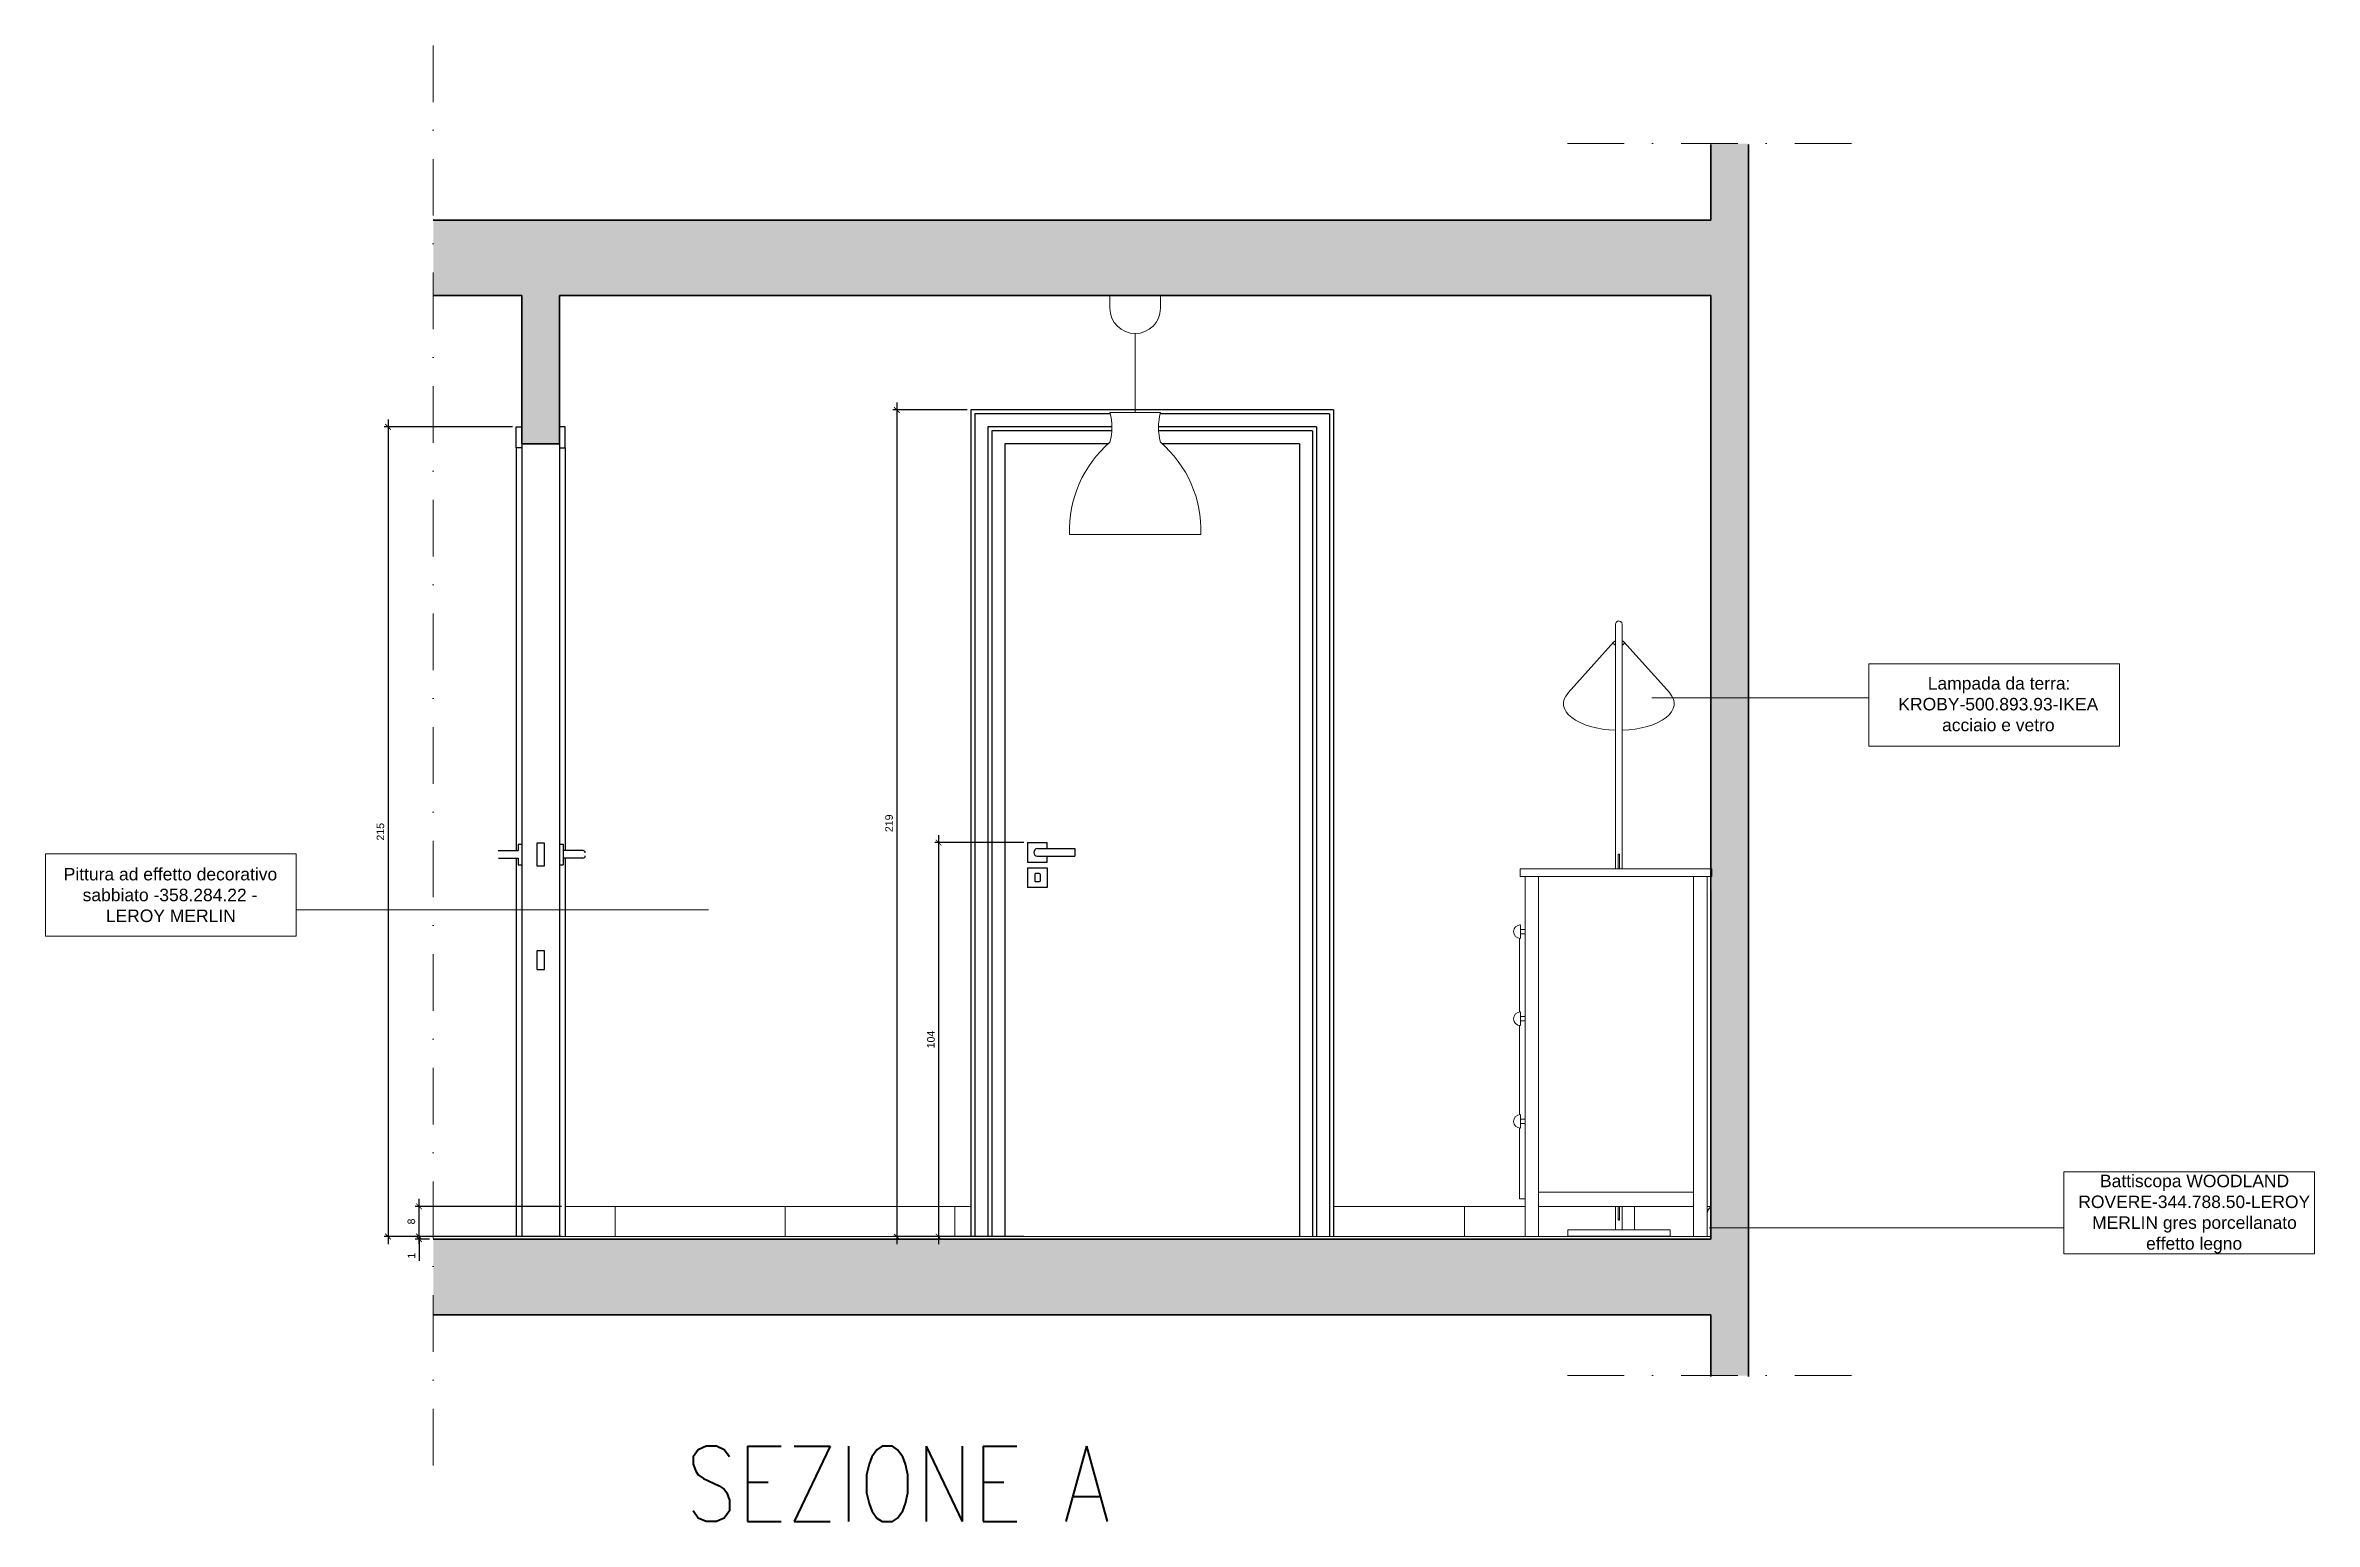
# Model space of a CAD drawing. Header units: inches. Extents: x -326 to 7826, y -681 to 1655.
# Drawn here: x 5255 to 5856, y 1264 to 1655 of the extents above; entities that cross this region are included whole.
import ezdxf

# ---------------------------------------------------------------- set-up
doc = ezdxf.new("R2010")
doc.units = ezdxf.units.IN
doc.header["$MEASUREMENT"] = 0
doc.linetypes.add('DASHDOT', pattern=[1, 0.5, -0.25, 0, -0.25])
for name, color, linetype, lineweight in [('A-ANNO-DIMS', 3, 'Continuous', 9), ('A-ANNO-SYMB', 3, 'Continuous', 18), ('A-ANNO-TEXT', 3, 'Continuous', 18), ('A-DOOR-FULL', 4, 'Continuous', 25), ('A-FURN', 8, 'Continuous', 18), ('A-SECT C-MCUT', 9, 'Continuous', 20), ('A-SECT-MCUT', 2, 'Continuous', 35), ('A-WALL-STUD', 4, 'Continuous', 18)]:
    doc.layers.add(name, color=color, linetype=linetype, lineweight=lineweight)
doc.layers.add('IKE140016-T1', color=7, linetype='Continuous')
doc.styles.add('E-ROMANS', font='romans.shx', dxfattribs={"width": 0.8})
doc.styles.get("Standard").update_dxf_attribs({"font": 'arial.ttf'})
doc.dimstyles.new('giulia', dxfattribs={"dimtxt": 2, "dimasz": 1.5, "dimexe": 1, "dimexo": 1, "dimgap": 1, "dimtad": 1, "dimdec": 0, "dimtxsty": 'Standard', "dimblk": 'ARCHTICK', "dimcen": 2.5, "dimdle": 2, "dimadec": 0, "dimazin": 0, "dimtfac": 1, "dimtdec": 0, "dimtmove": 0, "dimatfit": 3, "dimldrblk": 'ARCHTICK', "dimfxl": 1, "dimarcsym": 0})

msp = doc.modelspace()

# ---------------------------------------------------------------- texts
at = {"layer": 'A-ANNO-SYMB', "color": 3, "char_height": 3.3105, "attachment_point": 1}
for s, insert in [('{\\C256;\\P\\pi12.59655;Lampada da terra: \\P\\pi4.80928;KROBY-500.893.93-IKEA \\P\\pi16.38123;acciaio e vetro}', (5741.02, 1493.19)), ('\\pi3.10662;{\\C256;Pittura ad effetto decorativo \\P\\pi8.12426;sabbiato -358.284.22 - \\P\\pi14.26194;LEROY MERLIN}', (5256.68, 1437.12)), ('\\pi6.35612;{\\C256;Battiscopa WOODLAND \\P\\pi0.60345;ROVERE-344.788.50-LEROY \\P\\pi4.26054;MERLIN gres porcellanato \\P\\pi18.56374;effetto legno}', (5792.89, 1355.84))]:
    msp.add_mtext_dynamic_manual_height_columns(s, width=62.2428, gutter_width=1, heights=[0], dxfattribs=dict(at, insert=insert))
at = {"layer": 'A-ANNO-TEXT', "insert": (5536.93, 1283.93), "char_height": 20, "attachment_point": 3, "style": 'E-ROMANS'}
msp.add_mtext_dynamic_manual_height_columns('SEZIONE A', width=131.3393, gutter_width=9, heights=[0], dxfattribs=at)

# ---------------------------------------------------------------- blocks, each defined once
blk = doc.blocks.new('_ArchTick')
at = {"color": 0, "linetype": 'ByBlock', "const_width": 0.15}
blk.add_lwpolyline([(-0.5, -0.5), (0.5, 0.5)], dxfattribs=at)
blk = doc.blocks.new('*D10')
at = {"layer": 'A-ANNO-DIMS', "color": 0, "lineweight": -2, "transparency": 16777216}
for p, q in [((5378.64, 1553.94), (5344.71, 1553.94)), ((5345.71, 1555.94), (5345.71, 1337.44)), ((5378.64, 1339.44), (5344.71, 1339.44))]:
    blk.add_line(p, q, dxfattribs=at)
at = {"layer": 'Defpoints', "color": 0, "transparency": 16777216}
for p in [(5379.64, 1553.94), (5345.71, 1339.44), (5379.64, 1339.44)]:
    blk.add_point(p, dxfattribs=at)
at = {"layer": 'A-ANNO-DIMS', "color": 0, "lineweight": -2, "transparency": 16777216, "xscale": 1.5, "yscale": 1.5, "zscale": 1.5}
for p, rotation in [((5345.71, 1553.94), 90), ((5345.71, 1339.44), 270)]:
    blk.add_blockref('_ArchTick', p, dxfattribs=dict(at, rotation=rotation))
at = {"layer": 'A-ANNO-DIMS', "color": 0, "transparency": 16777216, "insert": (5343.69, 1446.69), "char_height": 2, "attachment_point": 5, "rotation": 90}
blk.add_mtext('215', dxfattribs=at)
blk = doc.blocks.new('*D11')
at = {"layer": 'A-ANNO-DIMS', "color": 0, "lineweight": -2, "transparency": 16777216}
for p, q in [((5391.64, 1347.44), (5352.92, 1347.44)), ((5353.92, 1337.44), (5353.92, 1349.44)), ((5391.64, 1339.44), (5352.92, 1339.44))]:
    blk.add_line(p, q, dxfattribs=at)
at = {"layer": 'Defpoints', "color": 0, "transparency": 16777216}
for p in [(5353.92, 1347.44), (5392.64, 1347.44), (5392.64, 1339.44)]:
    blk.add_point(p, dxfattribs=at)
at = {"layer": 'A-ANNO-DIMS', "color": 0, "lineweight": -2, "transparency": 16777216, "xscale": 1.5, "yscale": 1.5, "zscale": 1.5}
for p, rotation in [((5353.92, 1347.44), 90), ((5353.92, 1339.44), 270)]:
    blk.add_blockref('_ArchTick', p, dxfattribs=dict(at, rotation=rotation))
at = {"layer": 'A-ANNO-DIMS', "color": 0, "transparency": 16777216, "insert": (5351.89, 1343.44), "char_height": 2, "attachment_point": 5, "rotation": 90}
blk.add_mtext('8', dxfattribs=at)
blk = doc.blocks.new('*D12')
at = {"layer": 'A-ANNO-DIMS', "color": 0, "lineweight": -2, "transparency": 16777216}
for p, q in [((5353.92, 1339.44), (5353.92, 1340.94)), ((5356.68, 1339.44), (5352.92, 1339.44)), ((5356.68, 1338.74), (5352.92, 1338.74)), ((5353.92, 1339.44), (5353.92, 1338.74)), ((5353.92, 1338.74), (5353.92, 1333.01))]:
    blk.add_line(p, q, dxfattribs=at)
at = {"layer": 'Defpoints', "color": 0, "transparency": 16777216}
for p in [(5353.92, 1338.74), (5357.68, 1339.44), (5357.68, 1338.74)]:
    blk.add_point(p, dxfattribs=at)
at = {"layer": 'A-ANNO-DIMS', "color": 0, "lineweight": -2, "transparency": 16777216, "xscale": 1.5, "yscale": 1.5, "zscale": 1.5}
for p, rotation in [((5353.92, 1339.44), 270), ((5353.92, 1338.74), 90)]:
    blk.add_blockref('_ArchTick', p, dxfattribs=dict(at, rotation=rotation))
at = {"layer": 'A-ANNO-DIMS', "color": 0, "transparency": 16777216, "insert": (5351.91, 1334.37), "char_height": 2, "attachment_point": 5, "rotation": 90}
blk.add_mtext('1', dxfattribs=at)
blk = doc.blocks.new('*D13')
at = {"layer": 'A-ANNO-DIMS', "color": 0, "lineweight": -2, "transparency": 16777216}
for p, q in [((5499.14, 1558.44), (5479.48, 1558.44)), ((5480.48, 1560.44), (5480.48, 1337.44)), ((5499.14, 1339.44), (5479.48, 1339.44))]:
    blk.add_line(p, q, dxfattribs=at)
at = {"layer": 'Defpoints', "color": 0, "transparency": 16777216}
for p in [(5500.14, 1558.44), (5480.48, 1339.44), (5500.14, 1339.44)]:
    blk.add_point(p, dxfattribs=at)
at = {"layer": 'A-ANNO-DIMS', "color": 0, "lineweight": -2, "transparency": 16777216, "xscale": 1.5, "yscale": 1.5, "zscale": 1.5}
for p, rotation in [((5480.48, 1558.44), 90), ((5480.48, 1339.44), 270)]:
    blk.add_blockref('_ArchTick', p, dxfattribs=dict(at, rotation=rotation))
at = {"layer": 'A-ANNO-DIMS', "color": 0, "transparency": 16777216, "insert": (5478.45, 1448.94), "char_height": 2, "attachment_point": 5, "rotation": 90}
blk.add_mtext('219', dxfattribs=at)
blk = doc.blocks.new('*D14')
at = {"layer": 'A-ANNO-DIMS', "color": 0, "lineweight": -2, "transparency": 16777216}
for p, q in [((5514.14, 1443.83), (5490.55, 1443.83)), ((5491.55, 1445.83), (5491.55, 1337.44)), ((5514.14, 1339.44), (5490.55, 1339.44))]:
    blk.add_line(p, q, dxfattribs=at)
at = {"layer": 'Defpoints', "color": 0, "transparency": 16777216}
for p in [(5515.14, 1443.83), (5491.55, 1339.44), (5515.14, 1339.44)]:
    blk.add_point(p, dxfattribs=at)
at = {"layer": 'A-ANNO-DIMS', "color": 0, "lineweight": -2, "transparency": 16777216, "xscale": 1.5, "yscale": 1.5, "zscale": 1.5}
for p, rotation in [((5491.55, 1443.83), 90), ((5491.55, 1339.44), 270)]:
    blk.add_blockref('_ArchTick', p, dxfattribs=dict(at, rotation=rotation))
at = {"layer": 'A-ANNO-DIMS', "color": 0, "transparency": 16777216, "insert": (5489.53, 1391.64), "char_height": 2, "attachment_point": 5, "rotation": 90}
blk.add_mtext('104', dxfattribs=at)

# ---------------------------------------------------------------- dimensions: what is measured, and where the dimension line sits
at = {"layer": 'A-ANNO-DIMS'}
for base, p1, p2, picture, middle in [((5480.48, 1339.44), (5500.14, 1558.44), (5500.14, 1339.44), '*D13', (5478.45, 1448.94)), ((5345.71291831, 1339.44280236), (5379.64244729, 1553.94280236), (5379.64244729, 1339.44280236), '*D10', (5343.69177234, 1446.69280236)), ((5491.55, 1339.44), (5515.14, 1443.83), (5515.14, 1339.44), '*D14', (5489.53, 1391.64)), ((5353.92, 1347.44), (5392.64, 1339.44), (5392.64, 1347.44), '*D11', (5351.89, 1343.44)), ((5353.92, 1338.74), (5357.68, 1339.44), (5357.68, 1338.74), '*D12', (5351.91, 1334.37))]:
    dim = msp.add_linear_dim(base=base, p1=p1, p2=p2, angle=90, dimstyle='giulia', dxfattribs=at)
    dim.commit()
    dim.dimension.update_dxf_attribs({"geometry": picture, "text_midpoint": middle})

# ---------------------------------------------------------------- hatches: boundary and pattern name
at = {"layer": 'A-WALL-STUD'}
h = msp.add_hatch(color=256, dxfattribs=at)
h.dxf.hatch_style = 1
h.paths.add_polyline_path([(5706.14, 1629), (5696.14, 1629), (5696.14, 1608.74), (5357.68, 1608.74), (5357.68, 1588.74), (5381.14, 1588.74), (5381.14, 1549.44), (5391.14, 1549.44), (5391.14, 1588.74), (5696.14, 1588.74), (5696.14, 1436.9), (5696.42, 1436.9), (5696.42, 1434.85), (5696.14, 1338.74), (5357.68, 1338.74), (5357.68, 1318.74), (5696.14, 1318.74), (5696.14, 1302.61), (5706.14, 1302.61)])

# ---------------------------------------------------------------- linework, layer by layer
at = {"layer": 'A-ANNO-SYMB', "color": 3}
for p, q in [((5737.96, 1482.14), (5680.47, 1482.14)), ((5321.38, 1425.98), (5430.59, 1425.98)), ((5789.65, 1341.8), (5695.67, 1341.8))]:
    msp.add_line(p, q, dxfattribs=at)
at = {"layer": 'A-ANNO-SYMB', "color": 6}
for points in [[(5737.96, 1469.39), (5804.41, 1469.39), (5804.41, 1491.17), (5737.96, 1491.17)], [(5254.93, 1419.02), (5321.38, 1419.02), (5321.38, 1440.8), (5254.93, 1440.8)], [(5789.65, 1334.84), (5856.1, 1334.84), (5856.1, 1356.62), (5789.65, 1356.62)]]:
    msp.add_lwpolyline(points, close=True, dxfattribs=at)
at = {"layer": 'A-DOOR-FULL', "color": 2}
for p, q in [((5596.14, 1558.44), (5500.14, 1558.44)), ((5500.14, 1558.44), (5500.14, 1339.44)), ((5501.14, 1557.44), (5501.14, 1339.44)), ((5537.03, 1557.44), (5501.14, 1557.44)), ((5595.14, 1557.44), (5550.26, 1557.44)), ((5595.14, 1557.44), (5595.14, 1339.44)), ((5596.14, 1558.44), (5596.14, 1339.44)), ((5379.64, 1553.94), (5381.14, 1553.94)), ((5379.64, 1548.44), (5379.64, 1553.94)), ((5392.64, 1553.94), (5391.14, 1553.94)), ((5392.64, 1548.44), (5392.64, 1553.94)), ((5504.64, 1553.94), (5504.64, 1339.44)), ((5537.46, 1553.94), (5504.64, 1553.94)), ((5505.64, 1552.94), (5505.64, 1339.44)), ((5537.43, 1552.94), (5505.64, 1552.94)), ((5591.64, 1553.94), (5549.83, 1553.94)), ((5590.64, 1552.94), (5549.85, 1552.94)), ((5590.64, 1552.94), (5590.64, 1339.44)), ((5591.64, 1553.94), (5591.64, 1339.44)), ((5381.14, 1548.44), (5379.64, 1548.44)), ((5379.64, 1548.44), (5379.64, 1441.69)), ((5381.14, 1549.44), (5381.14, 1443.44)), ((5391.14, 1549.44), (5391.14, 1443.44)), ((5391.14, 1548.44), (5392.64, 1548.44)), ((5392.64, 1548.44), (5392.64, 1441.69)), ((5536.44, 1549.44), (5509.14, 1549.44)), ((5509.14, 1549.44), (5509.14, 1339.44)), ((5587.14, 1549.44), (5550.84, 1549.44)), ((5587.14, 1549.44), (5587.14, 1339.44)), ((5379.64, 1439.69), (5379.64, 1339.44)), ((5381.14, 1437.94), (5381.14, 1339.44)), ((5391.14, 1437.94), (5391.14, 1339.44)), ((5392.64, 1439.69), (5392.64, 1339.44))]:
    msp.add_line(p, q, dxfattribs=at)
at = {"layer": 'A-DOOR-FULL'}
for p, q in [((5380.14, 1443.44), (5380.14, 1441.69)), ((5380.14, 1443.44), (5381.14, 1443.44)), ((5381.14, 1443.44), (5381.14, 1437.94)), ((5391.14, 1443.44), (5392.14, 1443.44)), ((5391.14, 1443.44), (5391.14, 1437.94)), ((5392.14, 1443.44), (5392.14, 1437.94)), ((5374.87, 1441.69), (5380.14, 1441.69)), ((5374.93, 1439.7), (5380.14, 1439.69)), ((5380.14, 1439.69), (5380.14, 1437.94)), ((5380.14, 1437.94), (5381.14, 1437.94)), ((5391.14, 1437.94), (5392.14, 1437.94)), ((5397.41, 1441.69), (5392.14, 1441.69)), ((5397.41, 1441.69), (5392.14, 1441.69)), ((5397.35, 1439.7), (5392.14, 1439.69)), ((5397.35, 1439.7), (5392.14, 1439.69))]:
    msp.add_line(p, q, dxfattribs=at)
for points in [[(5385.14, 1437.69), (5387.14, 1437.69), (5387.14, 1443.69), (5385.14, 1443.69)], [(5385.14, 1410.19), (5387.14, 1410.19), (5387.14, 1415.19), (5385.14, 1415.19)]]:
    msp.add_lwpolyline(points, close=True, dxfattribs=at)
for points in [[(5515.14, 1443.83), (5520.35, 1443.83)], [(5515.14, 1443.83), (5515.14, 1438.63), (5520.35, 1438.63), (5520.35, 1440.24)], [(5520.35, 1442.22), (5520.35, 1443.83)], [(5515.14, 1437.14), (5520.35, 1437.14), (5520.35, 1431.93), (5515.14, 1431.93)], [(5515.14, 1437.14), (5515.14, 1431.93)], [(5517.75, 1442.22), (5527.64, 1442.22)], [(5517.75, 1440.24), (5527.64, 1440.24)], [(5527.64, 1442.22), (5527.64, 1440.24)], [(5517.05, 1435.43), (5517.05, 1433.64)], [(5518.24, 1435.63), (5517.25, 1435.63)], [(5518.24, 1433.45), (5517.25, 1433.45)], [(5518.44, 1435.43), (5518.44, 1433.64)]]:
    msp.add_lwpolyline(points, dxfattribs=at)
for centre, radius, start, end in [((5397.35, 1441.1), 0.6, 0, 90), ((5397.35, 1440.3), 0.6, 270, 0), ((5517.75, 1441.23), 0.992, 90, 270)]:
    msp.add_arc(centre, radius, start, end, dxfattribs=at)
for points in [[(5517.25, 1435.63), (5517.16, 1435.63), (5517.05, 1435.52), (5517.05, 1435.43)], [(5517.25, 1433.45), (5517.16, 1433.45), (5517.05, 1433.55), (5517.05, 1433.64)], [(5518.44, 1435.43), (5518.44, 1435.52), (5518.34, 1435.63), (5518.24, 1435.63)], [(5518.44, 1433.64), (5518.44, 1433.55), (5518.34, 1433.45), (5518.24, 1433.45)]]:
    msp.add_open_spline(points, degree=3, dxfattribs=at)
at = {"layer": 'A-FURN'}
for p, q in [((5670.45, 1497.01), (5658.31, 1483.46)), ((5670.97, 1501.96), (5670.93, 1501.79)), ((5670.93, 1501.79), (5670.93, 1501.68)), ((5670.93, 1501.67), (5670.93, 1501.68)), ((5670.93, 1501.68), (5670.93, 1501.68)), ((5670.93, 1501.68), (5670.93, 1501.68)), ((5670.93, 1501.68), (5670.93, 1501.68)), ((5670.93, 1501.68), (5670.93, 1501.67)), ((5670.93, 1501.66), (5670.93, 1501.67)), ((5670.93, 1501.67), (5670.93, 1501.67)), ((5670.93, 1501.67), (5670.93, 1501.66)), ((5670.93, 1501.65), (5670.93, 1501.66)), ((5670.93, 1501.66), (5670.93, 1501.64)), ((5670.93, 1501.64), (5670.93, 1501.65)), ((5670.93, 1501.62), (5670.93, 1501.64)), ((5670.93, 1501.64), (5670.93, 1501.25)), ((5670.93, 1501.61), (5670.93, 1501.62)), ((5670.93, 1501.59), (5670.93, 1501.61)), ((5670.93, 1501.57), (5670.93, 1501.59)), ((5670.93, 1501.54), (5670.93, 1501.57)), ((5670.93, 1501.52), (5670.93, 1501.54)), ((5670.93, 1501.49), (5670.93, 1501.52)), ((5670.93, 1501.46), (5670.93, 1501.49)), ((5670.93, 1501.43), (5670.93, 1501.46)), ((5670.93, 1501.4), (5670.93, 1501.43)), ((5670.93, 1501.36), (5670.93, 1501.4)), ((5670.93, 1501.33), (5670.93, 1501.36)), ((5670.93, 1501.29), (5670.93, 1501.33)), ((5670.93, 1501.26), (5670.93, 1501.29)), ((5670.93, 1501.22), (5670.93, 1501.26)), ((5670.93, 1501.25), (5670.93, 1500.5)), ((5670.93, 1501.18), (5670.93, 1501.22)), ((5670.93, 1501.14), (5670.93, 1501.18)), ((5670.93, 1501.1), (5670.93, 1501.14)), ((5670.93, 1501.06), (5670.93, 1501.1)), ((5670.93, 1501.02), (5670.93, 1501.06)), ((5670.93, 1500.98), (5670.93, 1501.02)), ((5670.93, 1500.94), (5670.93, 1500.98)), ((5670.93, 1500.89), (5670.93, 1500.94)), ((5670.93, 1500.85), (5670.93, 1500.89)), ((5670.93, 1500.8), (5670.93, 1500.85)), ((5670.93, 1500.76), (5670.93, 1500.8)), ((5670.93, 1500.71), (5670.93, 1500.76)), ((5670.93, 1500.66), (5670.93, 1500.71)), ((5670.93, 1500.61), (5670.93, 1500.66)), ((5670.93, 1500.56), (5670.93, 1500.61)), ((5670.93, 1500.5), (5670.93, 1500.56)), ((5670.93, 1500.45), (5670.93, 1500.5)), ((5670.93, 1500.5), (5670.93, 1499.36)), ((5670.93, 1500.39), (5670.93, 1500.45)), ((5670.93, 1500.33), (5670.93, 1500.39)), ((5670.93, 1500.27), (5670.93, 1500.33)), ((5670.93, 1500.21), (5670.93, 1500.27)), ((5670.93, 1500.15), (5670.93, 1500.21)), ((5670.93, 1500.08), (5670.93, 1500.15)), ((5670.93, 1500.02), (5670.93, 1500.08)), ((5670.93, 1499.95), (5670.93, 1500.02)), ((5670.93, 1499.88), (5670.93, 1499.95)), ((5670.93, 1499.8), (5670.93, 1499.88)), ((5670.93, 1499.73), (5670.93, 1499.8)), ((5670.93, 1499.65), (5670.93, 1499.73)), ((5670.93, 1499.58), (5670.93, 1499.65)), ((5670.93, 1499.5), (5670.93, 1499.58)), ((5670.93, 1499.42), (5670.93, 1499.5)), ((5670.93, 1499.34), (5670.93, 1499.42)), ((5670.93, 1499.36), (5670.93, 1497.84)), ((5670.93, 1499.25), (5670.93, 1499.34)), ((5670.93, 1499.17), (5670.93, 1499.25)), ((5670.93, 1499.08), (5670.93, 1499.17)), ((5670.93, 1499), (5670.93, 1499.08)), ((5670.93, 1498.91), (5670.93, 1499)), ((5670.93, 1498.82), (5670.93, 1498.91)), ((5670.93, 1498.73), (5670.93, 1498.82)), ((5670.93, 1498.63), (5670.93, 1498.73)), ((5670.93, 1498.54), (5670.93, 1498.63)), ((5670.93, 1498.44), (5670.93, 1498.54)), ((5670.93, 1498.35), (5670.93, 1498.44)), ((5670.93, 1498.25), (5670.93, 1498.35)), ((5670.93, 1498.15), (5670.93, 1498.25)), ((5670.93, 1498.05), (5670.93, 1498.15)), ((5670.93, 1497.95), (5670.93, 1498.05)), ((5670.93, 1497.84), (5670.93, 1497.95)), ((5670.93, 1497.74), (5670.93, 1497.84)), ((5670.93, 1497.84), (5670.93, 1496.21)), ((5670.93, 1497.63), (5670.93, 1497.74)), ((5670.93, 1497.53), (5670.93, 1497.63)), ((5670.93, 1497.42), (5670.93, 1497.53)), ((5670.93, 1497.31), (5670.93, 1497.42)), ((5670.93, 1497.2), (5670.93, 1497.31)), ((5670.93, 1497.08), (5670.93, 1497.2)), ((5670.93, 1496.97), (5670.93, 1497.08)), ((5670.93, 1496.86), (5670.93, 1496.97)), ((5671.05, 1502.12), (5670.97, 1501.96)), ((5671.15, 1502.26), (5671.05, 1502.12)), ((5671.29, 1502.38), (5671.15, 1502.26)), ((5671.44, 1502.46), (5671.29, 1502.38)), ((5671.61, 1502.52), (5671.44, 1502.46)), ((5671.78, 1502.54), (5671.61, 1502.52)), ((5671.98, 1502.51), (5671.78, 1502.54)), ((5672.19, 1502.43), (5671.98, 1502.51)), ((5672.31, 1502.35), (5672.19, 1502.43)), ((5672.44, 1502.23), (5672.31, 1502.35)), ((5672.54, 1502.09), (5672.44, 1502.23)), ((5672.61, 1501.92), (5672.54, 1502.09)), ((5672.64, 1501.75), (5672.61, 1501.92)), ((5672.64, 1501.68), (5672.64, 1501.75)), ((5672.64, 1501.67), (5672.64, 1501.68)), ((5672.64, 1501.68), (5672.64, 1501.68)), ((5672.64, 1501.68), (5672.64, 1501.68)), ((5672.64, 1501.68), (5672.64, 1501.68)), ((5672.64, 1501.68), (5672.64, 1501.67)), ((5672.64, 1501.66), (5672.64, 1501.67)), ((5672.64, 1501.67), (5672.64, 1501.67)), ((5672.64, 1501.67), (5672.64, 1501.66)), ((5672.64, 1501.65), (5672.64, 1501.66)), ((5672.64, 1501.66), (5672.64, 1501.64)), ((5672.64, 1501.64), (5672.64, 1501.65)), ((5672.64, 1501.62), (5672.64, 1501.64)), ((5672.64, 1501.64), (5672.64, 1501.25)), ((5672.64, 1501.61), (5672.64, 1501.62)), ((5672.64, 1501.59), (5672.64, 1501.61)), ((5672.64, 1501.57), (5672.64, 1501.59)), ((5672.64, 1501.54), (5672.64, 1501.57)), ((5672.64, 1501.52), (5672.64, 1501.54)), ((5672.64, 1501.49), (5672.64, 1501.52)), ((5672.64, 1501.46), (5672.64, 1501.49)), ((5672.64, 1501.43), (5672.64, 1501.46)), ((5672.64, 1501.4), (5672.64, 1501.43)), ((5672.64, 1501.36), (5672.64, 1501.4)), ((5672.64, 1501.33), (5672.64, 1501.36)), ((5672.64, 1501.29), (5672.64, 1501.33)), ((5672.64, 1501.26), (5672.64, 1501.29)), ((5672.64, 1501.22), (5672.64, 1501.26)), ((5672.64, 1501.25), (5672.64, 1500.5)), ((5672.64, 1501.18), (5672.64, 1501.22)), ((5672.64, 1501.14), (5672.64, 1501.18)), ((5672.64, 1501.1), (5672.64, 1501.14)), ((5672.64, 1501.06), (5672.64, 1501.1)), ((5672.64, 1501.02), (5672.64, 1501.06)), ((5672.64, 1500.98), (5672.64, 1501.02)), ((5672.64, 1500.94), (5672.64, 1500.98)), ((5672.64, 1500.89), (5672.64, 1500.94)), ((5672.64, 1500.85), (5672.64, 1500.89)), ((5672.64, 1500.8), (5672.64, 1500.85)), ((5672.64, 1500.76), (5672.64, 1500.8)), ((5672.64, 1500.71), (5672.64, 1500.76)), ((5672.64, 1500.66), (5672.64, 1500.71)), ((5672.64, 1500.61), (5672.64, 1500.66)), ((5672.64, 1500.56), (5672.64, 1500.61)), ((5672.64, 1500.5), (5672.64, 1500.56)), ((5672.64, 1500.45), (5672.64, 1500.5)), ((5672.64, 1500.5), (5672.64, 1499.36)), ((5672.64, 1500.39), (5672.64, 1500.45)), ((5672.64, 1500.33), (5672.64, 1500.39)), ((5672.64, 1500.27), (5672.64, 1500.33)), ((5672.64, 1500.21), (5672.64, 1500.27)), ((5672.64, 1500.15), (5672.64, 1500.21)), ((5672.64, 1500.08), (5672.64, 1500.15)), ((5672.64, 1500.02), (5672.64, 1500.08)), ((5672.64, 1499.95), (5672.64, 1500.02)), ((5672.64, 1499.88), (5672.64, 1499.95)), ((5672.64, 1499.8), (5672.64, 1499.88)), ((5672.64, 1499.73), (5672.64, 1499.8)), ((5672.64, 1499.65), (5672.64, 1499.73)), ((5672.64, 1499.58), (5672.64, 1499.65)), ((5672.64, 1499.5), (5672.64, 1499.58)), ((5672.64, 1499.42), (5672.64, 1499.5)), ((5672.64, 1499.34), (5672.64, 1499.42)), ((5672.64, 1499.36), (5672.64, 1497.84)), ((5672.64, 1499.25), (5672.64, 1499.34)), ((5672.64, 1499.17), (5672.64, 1499.25)), ((5672.64, 1499.08), (5672.64, 1499.17)), ((5672.64, 1499), (5672.64, 1499.08)), ((5672.64, 1498.91), (5672.64, 1499)), ((5672.64, 1498.82), (5672.64, 1498.91)), ((5672.64, 1498.73), (5672.64, 1498.82)), ((5672.64, 1498.63), (5672.64, 1498.73)), ((5672.64, 1498.54), (5672.64, 1498.63)), ((5672.64, 1498.44), (5672.64, 1498.54)), ((5672.64, 1498.35), (5672.64, 1498.44)), ((5672.64, 1498.25), (5672.64, 1498.35)), ((5672.64, 1498.15), (5672.64, 1498.25)), ((5672.64, 1498.05), (5672.64, 1498.15)), ((5672.64, 1497.95), (5672.64, 1498.05)), ((5672.64, 1497.84), (5672.64, 1497.95)), ((5672.64, 1497.74), (5672.64, 1497.84)), ((5672.64, 1497.84), (5672.64, 1496.21)), ((5672.64, 1497.63), (5672.64, 1497.74)), ((5672.64, 1497.53), (5672.64, 1497.63)), ((5672.64, 1497.42), (5672.64, 1497.53)), ((5672.64, 1497.31), (5672.64, 1497.42)), ((5672.64, 1497.2), (5672.64, 1497.31)), ((5672.64, 1497.08), (5672.64, 1497.2)), ((5672.64, 1496.97), (5672.64, 1497.08)), ((5672.64, 1496.86), (5672.64, 1496.97)), ((5685.26, 1483.46), (5673.12, 1497.01)), ((5670.93, 1496.74), (5670.93, 1496.86)), ((5670.93, 1496.62), (5670.93, 1496.74)), ((5670.93, 1496.51), (5670.93, 1496.62)), ((5670.93, 1496.39), (5670.93, 1496.51)), ((5670.93, 1496.27), (5670.93, 1496.39)), ((5670.93, 1496.15), (5670.93, 1496.27)), ((5670.93, 1496.02), (5670.93, 1496.15)), ((5670.93, 1495.9), (5670.93, 1496.02)), ((5670.93, 1495.77), (5670.93, 1495.9)), ((5670.93, 1495.65), (5670.93, 1495.77)), ((5670.93, 1495.52), (5670.93, 1495.65)), ((5670.93, 1495.39), (5670.93, 1495.52)), ((5670.93, 1495.27), (5670.93, 1495.39)), ((5670.93, 1495.14), (5670.93, 1495.27)), ((5670.93, 1495.01), (5670.93, 1495.14)), ((5670.93, 1494.88), (5670.93, 1495.01)), ((5670.93, 1494.74), (5670.93, 1494.88)), ((5670.93, 1494.61), (5670.93, 1494.74)), ((5670.93, 1494.48), (5670.93, 1494.61)), ((5670.93, 1494.34), (5670.93, 1494.48)), ((5670.93, 1494.21), (5670.93, 1494.34)), ((5670.93, 1494.07), (5670.93, 1494.21)), ((5670.93, 1493.93), (5670.93, 1494.07)), ((5670.93, 1493.8), (5670.93, 1493.93)), ((5670.93, 1493.66), (5670.93, 1493.8)), ((5670.93, 1493.52), (5670.93, 1493.66)), ((5670.93, 1493.38), (5670.93, 1493.52)), ((5670.93, 1493.24), (5670.93, 1493.38)), ((5670.93, 1493.1), (5670.93, 1493.24)), ((5670.93, 1492.96), (5670.93, 1493.1)), ((5670.93, 1492.82), (5670.93, 1492.96)), ((5670.93, 1492.68), (5670.93, 1492.82)), ((5670.93, 1492.54), (5670.93, 1492.68)), ((5670.93, 1492.4), (5670.93, 1492.54)), ((5670.93, 1492.25), (5670.93, 1492.4)), ((5670.93, 1492.11), (5670.93, 1492.25)), ((5670.93, 1491.97), (5670.93, 1492.11)), ((5670.93, 1491.83), (5670.93, 1491.97)), ((5670.93, 1491.68), (5670.93, 1491.83)), ((5670.93, 1491.54), (5670.93, 1491.68)), ((5670.93, 1491.4), (5670.93, 1491.54)), ((5670.93, 1491.25), (5670.93, 1491.4)), ((5670.93, 1491.11), (5670.93, 1491.25)), ((5670.93, 1490.96), (5670.93, 1491.11)), ((5670.93, 1490.82), (5670.93, 1490.96)), ((5672.64, 1496.74), (5672.64, 1496.86)), ((5672.64, 1496.62), (5672.64, 1496.74)), ((5672.64, 1496.51), (5672.64, 1496.62)), ((5672.64, 1496.39), (5672.64, 1496.51)), ((5672.64, 1496.27), (5672.64, 1496.39)), ((5672.64, 1496.15), (5672.64, 1496.27)), ((5672.64, 1496.02), (5672.64, 1496.15)), ((5672.64, 1495.9), (5672.64, 1496.02)), ((5672.64, 1495.77), (5672.64, 1495.9)), ((5672.64, 1495.65), (5672.64, 1495.77)), ((5672.64, 1495.52), (5672.64, 1495.65)), ((5672.64, 1495.39), (5672.64, 1495.52)), ((5672.64, 1495.27), (5672.64, 1495.39)), ((5672.64, 1495.14), (5672.64, 1495.27)), ((5672.64, 1495.01), (5672.64, 1495.14)), ((5672.64, 1494.88), (5672.64, 1495.01)), ((5672.64, 1494.74), (5672.64, 1494.88)), ((5672.64, 1494.61), (5672.64, 1494.74)), ((5672.64, 1494.48), (5672.64, 1494.61)), ((5672.64, 1494.34), (5672.64, 1494.48)), ((5672.64, 1494.21), (5672.64, 1494.34)), ((5672.64, 1494.07), (5672.64, 1494.21)), ((5672.64, 1493.93), (5672.64, 1494.07)), ((5672.64, 1493.8), (5672.64, 1493.93)), ((5672.64, 1493.66), (5672.64, 1493.8)), ((5672.64, 1493.52), (5672.64, 1493.66)), ((5672.64, 1493.38), (5672.64, 1493.52)), ((5672.64, 1493.24), (5672.64, 1493.38)), ((5672.64, 1493.1), (5672.64, 1493.24)), ((5672.64, 1492.96), (5672.64, 1493.1)), ((5672.64, 1492.82), (5672.64, 1492.96)), ((5672.64, 1492.68), (5672.64, 1492.82)), ((5672.64, 1492.54), (5672.64, 1492.68)), ((5672.64, 1492.4), (5672.64, 1492.54)), ((5672.64, 1492.25), (5672.64, 1492.4)), ((5672.64, 1492.11), (5672.64, 1492.25)), ((5672.64, 1491.97), (5672.64, 1492.11)), ((5672.64, 1491.83), (5672.64, 1491.97)), ((5672.64, 1491.68), (5672.64, 1491.83)), ((5672.64, 1491.54), (5672.64, 1491.68)), ((5672.64, 1491.4), (5672.64, 1491.54)), ((5672.64, 1491.25), (5672.64, 1491.4)), ((5672.64, 1491.11), (5672.64, 1491.25)), ((5672.64, 1490.96), (5672.64, 1491.11)), ((5672.64, 1490.82), (5672.64, 1490.96)), ((5670.93, 1490.68), (5670.93, 1490.82)), ((5670.93, 1490.53), (5670.93, 1490.68)), ((5670.93, 1490.39), (5670.93, 1490.53)), ((5670.93, 1490.24), (5670.93, 1490.39)), ((5670.93, 1490.1), (5670.93, 1490.24)), ((5670.93, 1489.96), (5670.93, 1490.1)), ((5670.93, 1489.81), (5670.93, 1489.96)), ((5670.93, 1489.67), (5670.93, 1489.81)), ((5670.93, 1489.52), (5670.93, 1489.67)), ((5670.93, 1489.38), (5670.93, 1489.52)), ((5670.93, 1489.24), (5670.93, 1489.38)), ((5670.93, 1489.09), (5670.93, 1489.24)), ((5670.93, 1488.95), (5670.93, 1489.09)), ((5670.93, 1488.8), (5670.93, 1488.95)), ((5670.93, 1488.66), (5670.93, 1488.8)), ((5670.93, 1488.52), (5670.93, 1488.66)), ((5670.93, 1488.37), (5670.93, 1488.52)), ((5670.93, 1488.23), (5670.93, 1488.37)), ((5670.93, 1488.09), (5670.93, 1488.23)), ((5670.93, 1487.94), (5670.93, 1488.09)), ((5670.93, 1487.8), (5670.93, 1487.94)), ((5670.93, 1487.66), (5670.93, 1487.8)), ((5670.93, 1487.51), (5670.93, 1487.66)), ((5670.93, 1487.37), (5670.93, 1487.51)), ((5670.93, 1487.23), (5670.93, 1487.37)), ((5670.93, 1487.09), (5670.93, 1487.23)), ((5670.93, 1486.94), (5670.93, 1487.09)), ((5670.93, 1486.8), (5670.93, 1486.94)), ((5670.93, 1486.66), (5670.93, 1486.8)), ((5670.93, 1486.52), (5670.93, 1486.66)), ((5670.93, 1486.38), (5670.93, 1486.52)), ((5670.93, 1486.23), (5670.93, 1486.38)), ((5670.93, 1486.09), (5670.93, 1486.23)), ((5670.93, 1485.95), (5670.93, 1486.09)), ((5670.93, 1485.81), (5670.93, 1485.95)), ((5670.93, 1485.67), (5670.93, 1485.81)), ((5670.93, 1485.53), (5670.93, 1485.67)), ((5670.93, 1485.39), (5670.93, 1485.53)), ((5670.93, 1485.25), (5670.93, 1485.39)), ((5670.93, 1485.11), (5670.93, 1485.25)), ((5670.93, 1484.97), (5670.93, 1485.11)), ((5670.93, 1484.83), (5670.93, 1484.97)), ((5672.64, 1490.68), (5672.64, 1490.82)), ((5672.64, 1490.53), (5672.64, 1490.68)), ((5672.64, 1490.39), (5672.64, 1490.53)), ((5672.64, 1490.24), (5672.64, 1490.39)), ((5672.64, 1490.1), (5672.64, 1490.24)), ((5672.64, 1489.96), (5672.64, 1490.1)), ((5672.64, 1489.81), (5672.64, 1489.96)), ((5672.64, 1489.67), (5672.64, 1489.81)), ((5672.64, 1489.52), (5672.64, 1489.67)), ((5672.64, 1489.38), (5672.64, 1489.52)), ((5672.64, 1489.24), (5672.64, 1489.38)), ((5672.64, 1489.09), (5672.64, 1489.24)), ((5672.64, 1488.95), (5672.64, 1489.09)), ((5672.64, 1488.8), (5672.64, 1488.95)), ((5672.64, 1488.66), (5672.64, 1488.8)), ((5672.64, 1488.52), (5672.64, 1488.66)), ((5672.64, 1488.37), (5672.64, 1488.52)), ((5672.64, 1488.23), (5672.64, 1488.37)), ((5672.64, 1488.09), (5672.64, 1488.23)), ((5672.64, 1487.94), (5672.64, 1488.09)), ((5672.64, 1487.8), (5672.64, 1487.94)), ((5672.64, 1487.66), (5672.64, 1487.8)), ((5672.64, 1487.51), (5672.64, 1487.66)), ((5672.64, 1487.37), (5672.64, 1487.51)), ((5672.64, 1487.23), (5672.64, 1487.37)), ((5672.64, 1487.09), (5672.64, 1487.23)), ((5672.64, 1486.94), (5672.64, 1487.09)), ((5672.64, 1486.8), (5672.64, 1486.94)), ((5672.64, 1486.66), (5672.64, 1486.8)), ((5672.64, 1486.52), (5672.64, 1486.66)), ((5672.64, 1486.38), (5672.64, 1486.52)), ((5672.64, 1486.23), (5672.64, 1486.38)), ((5672.64, 1486.09), (5672.64, 1486.23)), ((5672.64, 1485.95), (5672.64, 1486.09)), ((5672.64, 1485.81), (5672.64, 1485.95)), ((5672.64, 1485.67), (5672.64, 1485.81)), ((5672.64, 1485.53), (5672.64, 1485.67)), ((5672.64, 1485.39), (5672.64, 1485.53)), ((5672.64, 1485.25), (5672.64, 1485.39)), ((5672.64, 1485.11), (5672.64, 1485.25)), ((5672.64, 1484.97), (5672.64, 1485.11)), ((5672.64, 1484.83), (5672.64, 1484.97)), ((5670.93, 1484.7), (5670.93, 1484.83)), ((5670.93, 1484.56), (5670.93, 1484.7)), ((5670.93, 1484.42), (5670.93, 1484.56)), ((5670.93, 1484.28), (5670.93, 1484.42)), ((5670.93, 1484.15), (5670.93, 1484.28)), ((5670.93, 1484.01), (5670.93, 1484.15)), ((5670.93, 1483.87), (5670.93, 1484.01)), ((5670.93, 1483.74), (5670.93, 1483.87)), ((5670.93, 1483.6), (5670.93, 1483.74)), ((5670.93, 1483.47), (5670.93, 1483.6)), ((5670.93, 1483.33), (5670.93, 1483.47)), ((5670.93, 1483.2), (5670.93, 1483.33)), ((5670.93, 1483.06), (5670.93, 1483.2)), ((5670.93, 1482.93), (5670.93, 1483.06)), ((5670.93, 1482.8), (5670.93, 1482.93)), ((5670.93, 1482.66), (5670.93, 1482.8)), ((5670.93, 1482.53), (5670.93, 1482.66)), ((5670.93, 1482.4), (5670.93, 1482.53)), ((5670.93, 1482.27), (5670.93, 1482.4)), ((5670.93, 1482.14), (5670.93, 1482.27)), ((5670.93, 1482.01), (5670.93, 1482.14)), ((5670.93, 1481.88), (5670.93, 1482.01)), ((5670.93, 1481.75), (5670.93, 1481.88)), ((5670.93, 1481.62), (5670.93, 1481.75)), ((5670.93, 1481.49), (5670.93, 1481.62)), ((5670.93, 1481.37), (5670.93, 1481.49)), ((5670.93, 1481.24), (5670.93, 1481.37)), ((5670.93, 1481.12), (5670.93, 1481.24)), ((5670.93, 1480.99), (5670.93, 1481.12)), ((5670.93, 1480.87), (5670.93, 1480.99)), ((5670.93, 1480.74), (5670.93, 1480.87)), ((5670.93, 1480.62), (5670.93, 1480.74)), ((5670.93, 1480.5), (5670.93, 1480.62)), ((5670.93, 1480.38), (5670.93, 1480.5)), ((5670.93, 1480.26), (5670.93, 1480.38)), ((5670.93, 1480.14), (5670.93, 1480.26)), ((5670.93, 1480.02), (5670.93, 1480.14)), ((5670.93, 1479.9), (5670.93, 1480.02)), ((5670.93, 1479.79), (5670.93, 1479.9)), ((5670.93, 1479.67), (5670.93, 1479.79)), ((5670.93, 1479.55), (5670.93, 1479.67)), ((5670.93, 1479.44), (5670.93, 1479.55)), ((5670.93, 1479.33), (5670.93, 1479.44)), ((5670.93, 1479.21), (5670.93, 1479.33)), ((5670.93, 1479.1), (5670.93, 1479.21)), ((5670.93, 1478.99), (5670.93, 1479.1)), ((5670.93, 1478.88), (5670.93, 1478.99)), ((5672.64, 1484.7), (5672.64, 1484.83)), ((5672.64, 1484.56), (5672.64, 1484.7)), ((5672.64, 1484.42), (5672.64, 1484.56)), ((5672.64, 1484.28), (5672.64, 1484.42)), ((5672.64, 1484.15), (5672.64, 1484.28)), ((5672.64, 1484.01), (5672.64, 1484.15)), ((5672.64, 1483.87), (5672.64, 1484.01)), ((5672.64, 1483.74), (5672.64, 1483.87)), ((5672.64, 1483.6), (5672.64, 1483.74)), ((5672.64, 1483.47), (5672.64, 1483.6)), ((5672.64, 1483.33), (5672.64, 1483.47)), ((5672.64, 1483.2), (5672.64, 1483.33)), ((5672.64, 1483.06), (5672.64, 1483.2)), ((5672.64, 1482.93), (5672.64, 1483.06)), ((5672.64, 1482.8), (5672.64, 1482.93)), ((5672.64, 1482.66), (5672.64, 1482.8)), ((5672.64, 1482.53), (5672.64, 1482.66)), ((5672.64, 1482.4), (5672.64, 1482.53)), ((5672.64, 1482.27), (5672.64, 1482.4)), ((5672.64, 1482.14), (5672.64, 1482.27)), ((5672.64, 1482.01), (5672.64, 1482.14)), ((5672.64, 1481.88), (5672.64, 1482.01)), ((5672.64, 1481.75), (5672.64, 1481.88)), ((5672.64, 1481.62), (5672.64, 1481.75)), ((5672.64, 1481.49), (5672.64, 1481.62)), ((5672.64, 1481.37), (5672.64, 1481.49)), ((5672.64, 1481.24), (5672.64, 1481.37)), ((5672.64, 1481.12), (5672.64, 1481.24)), ((5672.64, 1480.99), (5672.64, 1481.12)), ((5672.64, 1480.87), (5672.64, 1480.99)), ((5672.64, 1480.74), (5672.64, 1480.87)), ((5672.64, 1480.62), (5672.64, 1480.74)), ((5672.64, 1480.5), (5672.64, 1480.62)), ((5672.64, 1480.38), (5672.64, 1480.5)), ((5672.64, 1480.26), (5672.64, 1480.38)), ((5672.64, 1480.14), (5672.64, 1480.26)), ((5672.64, 1480.02), (5672.64, 1480.14)), ((5672.64, 1479.9), (5672.64, 1480.02)), ((5672.64, 1479.79), (5672.64, 1479.9)), ((5672.64, 1479.67), (5672.64, 1479.79)), ((5672.64, 1479.55), (5672.64, 1479.67)), ((5672.64, 1479.44), (5672.64, 1479.55)), ((5672.64, 1479.33), (5672.64, 1479.44)), ((5672.64, 1479.21), (5672.64, 1479.33)), ((5672.64, 1479.1), (5672.64, 1479.21)), ((5672.64, 1478.99), (5672.64, 1479.1)), ((5672.64, 1478.88), (5672.64, 1478.99)), ((5670.93, 1478.77), (5670.93, 1478.88)), ((5670.93, 1478.66), (5670.93, 1478.77)), ((5670.93, 1478.55), (5670.93, 1478.66)), ((5670.93, 1478.44), (5670.93, 1478.55)), ((5670.93, 1478.33), (5670.93, 1478.44)), ((5670.93, 1478.23), (5670.93, 1478.33)), ((5670.93, 1478.12), (5670.93, 1478.23)), ((5670.93, 1478.02), (5670.93, 1478.12)), ((5670.93, 1477.91), (5670.93, 1478.02)), ((5670.93, 1477.81), (5670.93, 1477.91)), ((5670.93, 1477.7), (5670.93, 1477.81)), ((5670.93, 1477.6), (5670.93, 1477.7)), ((5670.93, 1477.5), (5670.93, 1477.6)), ((5670.93, 1477.4), (5670.93, 1477.5)), ((5670.93, 1477.3), (5670.93, 1477.4)), ((5670.93, 1477.2), (5670.93, 1477.3)), ((5670.93, 1477.1), (5670.93, 1477.2)), ((5670.93, 1477), (5670.93, 1477.1)), ((5670.93, 1476.9), (5670.93, 1477)), ((5670.93, 1476.8), (5670.93, 1476.9)), ((5670.93, 1476.7), (5670.93, 1476.8)), ((5670.93, 1476.61), (5670.93, 1476.7)), ((5670.93, 1476.51), (5670.93, 1476.61)), ((5670.93, 1476.41), (5670.93, 1476.51)), ((5670.93, 1476.32), (5670.93, 1476.41)), ((5670.93, 1476.22), (5670.93, 1476.32)), ((5670.93, 1476.13), (5670.93, 1476.22)), ((5670.93, 1476.03), (5670.93, 1476.13)), ((5670.93, 1475.94), (5670.93, 1476.03)), ((5670.93, 1475.84), (5670.93, 1475.94)), ((5670.93, 1475.75), (5670.93, 1475.84)), ((5670.93, 1475.66), (5670.93, 1475.75)), ((5670.93, 1475.56), (5670.93, 1475.66)), ((5670.93, 1475.47), (5670.93, 1475.56)), ((5670.93, 1475.38), (5670.93, 1475.47)), ((5670.93, 1475.28), (5670.93, 1475.38)), ((5670.93, 1475.19), (5670.93, 1475.28)), ((5670.93, 1475.1), (5670.93, 1475.19)), ((5670.93, 1475.01), (5670.93, 1475.1)), ((5670.93, 1474.91), (5670.93, 1475.01)), ((5670.93, 1474.82), (5670.93, 1474.91)), ((5670.93, 1474.73), (5670.93, 1474.82)), ((5670.93, 1474.64), (5670.93, 1474.73)), ((5670.93, 1474.43), (5670.93, 1474.64)), ((5670.93, 1474.34), (5670.93, 1474.43)), ((5670.93, 1474.24), (5670.93, 1474.34)), ((5670.93, 1474.15), (5670.93, 1474.24)), ((5670.93, 1474.06), (5670.93, 1474.15)), ((5670.93, 1473.97), (5670.93, 1474.06)), ((5670.93, 1473.88), (5670.93, 1473.97)), ((5670.93, 1473.68), (5670.93, 1473.88)), ((5670.93, 1473.59), (5670.93, 1473.68)), ((5670.93, 1473.49), (5670.93, 1473.59)), ((5670.93, 1473.4), (5670.93, 1473.49)), ((5670.93, 1473.3), (5670.93, 1473.4)), ((5670.93, 1473.21), (5670.93, 1473.3)), ((5670.93, 1473.11), (5670.93, 1473.21)), ((5670.93, 1473.01), (5670.93, 1473.11)), ((5670.93, 1472.91), (5670.93, 1473.01)), ((5670.93, 1472.81), (5670.93, 1472.91)), ((5672.64, 1478.77), (5672.64, 1478.88)), ((5672.64, 1478.66), (5672.64, 1478.77)), ((5672.64, 1478.55), (5672.64, 1478.66)), ((5672.64, 1478.44), (5672.64, 1478.55)), ((5672.64, 1478.33), (5672.64, 1478.44)), ((5672.64, 1478.23), (5672.64, 1478.33)), ((5672.64, 1478.12), (5672.64, 1478.23)), ((5672.64, 1478.02), (5672.64, 1478.12)), ((5672.64, 1477.91), (5672.64, 1478.02)), ((5672.64, 1477.81), (5672.64, 1477.91)), ((5672.64, 1477.7), (5672.64, 1477.81)), ((5672.64, 1477.6), (5672.64, 1477.7)), ((5672.64, 1477.5), (5672.64, 1477.6)), ((5672.64, 1477.4), (5672.64, 1477.5)), ((5672.64, 1477.3), (5672.64, 1477.4)), ((5672.64, 1477.2), (5672.64, 1477.3)), ((5672.64, 1477.1), (5672.64, 1477.2)), ((5672.64, 1477), (5672.64, 1477.1)), ((5672.64, 1476.9), (5672.64, 1477)), ((5672.64, 1476.8), (5672.64, 1476.9)), ((5672.64, 1476.7), (5672.64, 1476.8)), ((5672.64, 1476.61), (5672.64, 1476.7)), ((5672.64, 1476.51), (5672.64, 1476.61)), ((5672.64, 1476.41), (5672.64, 1476.51)), ((5672.64, 1476.32), (5672.64, 1476.41)), ((5672.64, 1476.22), (5672.64, 1476.32)), ((5672.64, 1476.13), (5672.64, 1476.22)), ((5672.64, 1476.03), (5672.64, 1476.13)), ((5672.64, 1475.94), (5672.64, 1476.03)), ((5672.64, 1475.84), (5672.64, 1475.94)), ((5672.64, 1475.75), (5672.64, 1475.84)), ((5672.64, 1475.66), (5672.64, 1475.75)), ((5672.64, 1475.56), (5672.64, 1475.66)), ((5672.64, 1475.47), (5672.64, 1475.56)), ((5672.64, 1475.38), (5672.64, 1475.47)), ((5672.64, 1475.28), (5672.64, 1475.38)), ((5672.64, 1475.19), (5672.64, 1475.28)), ((5672.64, 1475.1), (5672.64, 1475.19)), ((5672.64, 1475.01), (5672.64, 1475.1)), ((5672.64, 1474.91), (5672.64, 1475.01)), ((5672.64, 1474.82), (5672.64, 1474.91)), ((5672.64, 1474.73), (5672.64, 1474.82)), ((5672.64, 1474.64), (5672.64, 1474.73)), ((5672.64, 1474.43), (5672.64, 1474.64)), ((5672.64, 1474.34), (5672.64, 1474.43)), ((5672.64, 1474.24), (5672.64, 1474.34)), ((5672.64, 1474.15), (5672.64, 1474.24)), ((5672.64, 1474.06), (5672.64, 1474.15)), ((5672.64, 1473.97), (5672.64, 1474.06)), ((5672.64, 1473.88), (5672.64, 1473.97)), ((5672.64, 1473.68), (5672.64, 1473.88)), ((5672.64, 1473.59), (5672.64, 1473.68)), ((5672.64, 1473.49), (5672.64, 1473.59)), ((5672.64, 1473.4), (5672.64, 1473.49)), ((5672.64, 1473.3), (5672.64, 1473.4)), ((5672.64, 1473.21), (5672.64, 1473.3)), ((5672.64, 1473.11), (5672.64, 1473.21)), ((5672.64, 1473.01), (5672.64, 1473.11)), ((5672.64, 1472.91), (5672.64, 1473.01)), ((5672.64, 1472.81), (5672.64, 1472.91)), ((5670.93, 1472.71), (5670.93, 1472.81)), ((5670.93, 1472.61), (5670.93, 1472.71)), ((5670.93, 1472.51), (5670.93, 1472.61)), ((5670.93, 1472.4), (5670.93, 1472.51)), ((5670.93, 1472.29), (5670.93, 1472.4)), ((5670.93, 1472.18), (5670.93, 1472.29)), ((5670.93, 1472.07), (5670.93, 1472.18)), ((5670.93, 1471.96), (5670.93, 1472.07)), ((5670.93, 1471.85), (5670.93, 1471.96)), ((5670.93, 1471.73), (5670.93, 1471.85)), ((5670.93, 1471.61), (5670.93, 1471.73)), ((5670.93, 1471.49), (5670.93, 1471.61)), ((5670.93, 1470.3), (5670.93, 1471.49)), ((5670.93, 1469.32), (5670.93, 1470.3)), ((5670.93, 1467.8), (5670.93, 1469.32)), ((5670.93, 1467.8), (5670.93, 1436.9)), ((5672.64, 1472.71), (5672.64, 1472.81)), ((5672.64, 1472.61), (5672.64, 1472.71)), ((5672.64, 1472.51), (5672.64, 1472.61)), ((5672.64, 1472.4), (5672.64, 1472.51)), ((5672.64, 1472.29), (5672.64, 1472.4)), ((5672.64, 1472.18), (5672.64, 1472.29)), ((5672.64, 1472.07), (5672.64, 1472.18)), ((5672.64, 1471.96), (5672.64, 1472.07)), ((5672.64, 1471.85), (5672.64, 1471.96)), ((5672.64, 1471.73), (5672.64, 1471.85)), ((5672.64, 1471.61), (5672.64, 1471.73)), ((5672.64, 1471.49), (5672.64, 1471.61)), ((5672.64, 1470.3), (5672.64, 1471.49)), ((5672.64, 1469.32), (5672.64, 1470.3)), ((5672.64, 1467.8), (5672.64, 1469.32)), ((5672.64, 1436.9), (5672.64, 1467.8)), ((5671.6, 1438.1), (5671.6, 1440.53)), ((5671.6, 1436.9), (5671.6, 1438.1)), ((5671.96, 1438.1), (5671.96, 1440.53)), ((5671.96, 1436.9), (5671.96, 1438.1)), ((5645.69, 1422.03), (5645.69, 1418.44)), ((5645.69, 1422.03), (5645.69, 1420.23)), ((5646.72, 1420.8), (5645.69, 1420.8)), ((5645.69, 1420.8), (5646.92, 1420.8)), ((5646.72, 1419.67), (5645.69, 1419.67)), ((5646.92, 1419.67), (5645.69, 1419.67)), ((5646.92, 1420.8), (5646.92, 1419.67)), ((5645.42, 1398.93), (5645.42, 1418.46)), ((5645.42, 1371.74), (5645.42, 1395.37)), ((5645.69, 1398.95), (5645.69, 1395.35)), ((5646.72, 1397.71), (5645.69, 1397.71)), ((5646.72, 1397.71), (5645.69, 1397.71)), ((5645.69, 1397.71), (5646.92, 1397.71)), ((5646.72, 1396.59), (5645.69, 1396.59)), ((5646.72, 1396.59), (5645.69, 1396.59)), ((5646.92, 1396.59), (5645.69, 1396.59)), ((5646.92, 1397.71), (5646.92, 1396.59)), ((5645.69, 1371.76), (5645.69, 1368.17)), ((5645.42, 1349.44), (5645.42, 1368.19)), ((5646.72, 1370.53), (5645.69, 1370.53)), ((5646.72, 1370.53), (5645.69, 1370.53)), ((5645.69, 1370.53), (5646.92, 1370.53)), ((5646.72, 1369.4), (5645.69, 1369.4)), ((5646.72, 1369.4), (5645.69, 1369.4)), ((5646.92, 1369.4), (5645.69, 1369.4)), ((5646.92, 1370.53), (5646.92, 1369.4)), ((5392.64, 1347.44), (5405.89, 1347.44)), ((5405.89, 1347.44), (5450.89, 1347.44)), ((5405.89, 1347.44), (5405.89, 1339.44)), ((5450.89, 1347.44), (5495.89, 1347.44)), ((5450.89, 1347.44), (5450.89, 1339.44)), ((5495.89, 1347.44), (5500.14, 1347.44)), ((5495.89, 1347.44), (5495.89, 1339.44)), ((5596.14, 1347.44), (5630.89, 1347.44)), ((5630.89, 1347.44), (5630.89, 1339.44)), ((5630.89, 1347.44), (5646.92, 1347.44)), ((5645.42, 1349.44), (5646.92, 1349.44)), ((5650.52, 1351.24), (5691.55, 1351.24)), ((5650.52, 1347.44), (5675.89, 1347.44)), ((5670.93, 1347.44), (5670.93, 1341.25)), ((5671.6, 1347.39), (5671.6, 1347.44)), ((5671.6, 1347.12), (5671.6, 1347.39)), ((5671.6, 1346.89), (5671.6, 1347.12)), ((5671.6, 1346.69), (5671.6, 1346.89)), ((5671.6, 1346.48), (5671.6, 1346.69)), ((5671.96, 1347.39), (5671.96, 1347.44)), ((5671.96, 1347.12), (5671.96, 1347.39)), ((5671.96, 1346.89), (5671.96, 1347.12)), ((5671.96, 1346.69), (5671.96, 1346.89)), ((5671.96, 1346.48), (5671.96, 1346.69)), ((5672.64, 1341.25), (5672.64, 1347.44)), ((5675.89, 1347.44), (5675.89, 1341.25)), ((5675.89, 1347.44), (5691.55, 1347.44)), ((5695.14, 1347.44), (5696.14, 1347.44)), ((5658.23, 1341.25), (5658.23, 1339.44)), ((5658.23, 1341.25), (5658.69, 1341.25)), ((5658.69, 1341.25), (5660.04, 1341.25)), ((5660.04, 1341.25), (5668.28, 1341.25)), ((5668.28, 1341.25), (5671.78, 1341.25)), ((5671.6, 1346.23), (5671.6, 1346.48)), ((5671.6, 1345.93), (5671.6, 1346.23)), ((5671.6, 1345.57), (5671.6, 1345.93)), ((5671.6, 1345.12), (5671.6, 1345.57)), ((5671.6, 1344.59), (5671.6, 1345.12)), ((5671.6, 1343.97), (5671.6, 1344.59)), ((5671.61, 1344.02), (5671.6, 1343.97)), ((5671.6, 1343.97), (5671.61, 1343.93)), ((5671.63, 1344.06), (5671.61, 1344.02)), ((5671.61, 1343.93), (5671.63, 1343.88)), ((5671.66, 1344.1), (5671.63, 1344.06)), ((5671.63, 1343.88), (5671.66, 1343.85)), ((5671.69, 1344.13), (5671.66, 1344.1)), ((5671.66, 1343.85), (5671.69, 1343.82)), ((5671.74, 1344.15), (5671.69, 1344.13)), ((5671.69, 1343.82), (5671.74, 1343.8)), ((5671.78, 1344.15), (5671.74, 1344.15)), ((5671.74, 1343.8), (5671.78, 1343.79)), ((5671.83, 1344.15), (5671.78, 1344.15)), ((5671.78, 1343.79), (5671.83, 1343.8)), ((5671.78, 1341.25), (5675.29, 1341.25)), ((5671.87, 1344.13), (5671.83, 1344.15)), ((5671.83, 1343.8), (5671.87, 1343.82)), ((5671.91, 1344.1), (5671.87, 1344.13)), ((5671.87, 1343.82), (5671.91, 1343.85)), ((5671.94, 1344.06), (5671.91, 1344.1)), ((5671.91, 1343.85), (5671.94, 1343.88)), ((5671.96, 1344.02), (5671.94, 1344.06)), ((5671.94, 1343.88), (5671.96, 1343.93)), ((5671.96, 1346.23), (5671.96, 1346.48)), ((5671.96, 1345.93), (5671.96, 1346.23)), ((5671.96, 1345.57), (5671.96, 1345.93)), ((5671.96, 1345.12), (5671.96, 1345.57)), ((5671.96, 1344.59), (5671.96, 1345.12)), ((5671.96, 1343.97), (5671.96, 1344.59)), ((5671.96, 1343.97), (5671.96, 1344.02)), ((5671.96, 1343.93), (5671.96, 1343.97)), ((5675.29, 1341.25), (5683.52, 1341.25)), ((5683.52, 1341.25), (5684.88, 1341.25)), ((5684.88, 1341.25), (5685.34, 1341.25)), ((5685.34, 1339.44), (5685.34, 1341.25)), ((5695.14, 1339.44), (5695.14, 1345.44)), ((5426.84, 1338.74), (5582.84, 1338.74)), ((5696.14, 1339.44), (5596.14, 1339.44)), ((5695.14, 1339.44), (5648.42, 1339.44))]:
    msp.add_line(p, q, dxfattribs=at)
for points in [[(5536.96, 1588.87), (5536.96, 1585.48)], [(5536.96, 1588.74), (5550.33, 1588.74)], [(5550.33, 1588.74), (5550.33, 1585.36)], [(5543.64, 1557.72), (5543.64, 1578.68)], [(5536.96, 1557.72), (5543.64, 1557.72)], [(5550.33, 1557.72), (5543.64, 1557.72)], [(5526.27, 1525.46), (5561.01, 1525.46)], [(5645.64, 1436.9), (5696.42, 1436.9), (5696.42, 1434.85), (5645.64, 1434.85), (5645.64, 1436.9)], [(5650.52, 1434.85), (5650.52, 1339.44), (5646.92, 1339.44), (5646.92, 1434.85)], [(5695.14, 1434.85), (5695.14, 1339.44), (5691.55, 1339.44), (5691.55, 1434.85)]]:
    msp.add_lwpolyline(points, dxfattribs=at)
for centre, radius, start, end in [((5543.64, 1585.36), 6.68, 180, 0), ((5521.88, 1553.81), 15.58, 345.44528, 14.55472), ((5565.41, 1553.81), 15.58, 165.44528, 194.55472), ((5556.81, 1526.65), 30.56, 130.50678, 182.23924), ((5530.48, 1526.65), 30.56, 357.76076, 49.49322), ((5671.78, 1440.57), 0.185, 347.49941, 192.50059), ((5645.69, 1420.23), 1.8, 90, 270), ((5645.69, 1397.15), 1.8, 90, 270), ((5645.69, 1369.96), 1.8, 90, 270), ((5698.48, 1345.02), 3.37, 134.03614, 172.83376)]:
    msp.add_arc(centre, radius, start, end, dxfattribs=at)
for centre, major_axis, start_param, end_param in [((5671.78, 1496.73), (1.45, 0), 2.200609, 3.141589), ((5671.78, 1496.73), (1.45, 0), 0.000003, 0.940983), ((5671.78, 1496.73), (1.45, 0), 3.141593, 3.926988), ((5671.78, 1496.73), (1.45, 0), 3.926991, 4.073911), ((5671.78, 1496.73), (1.45, 0), 5.349162, 5.497787), ((5671.78, 1496.73), (-1.45, 0), 2.356197, 3.141593), ((5671.78, 1480.65), (14.67, 0), 2.734215, 4.65387), ((5671.78, 1480.65), (14.67, 0), 4.770795, 6.690563)]:
    msp.add_ellipse(centre, major_axis=major_axis, ratio=0.481796, start_param=start_param, end_param=end_param, dxfattribs=at)
at = {"layer": 'A-SECT C-MCUT', "linetype": 'DASHDOT', "ltscale": 30}
for p, q in [((5357.68, 1655.02), (5357.68, 1275.4)), ((5658.18, 1629), (5738.3, 1629)), ((5658.18, 1302.61), (5738.3, 1302.61))]:
    msp.add_line(p, q, dxfattribs=at)
at = {"layer": 'A-SECT-MCUT', "color": 2}
for p, q in [((5696.14, 1628.74), (5696.14, 1608.74)), ((5706.14, 1628.74), (5706.14, 1302.36)), ((5696.14, 1588.74), (5391.14, 1588.74)), ((5696.14, 1588.74), (5696.14, 1338.74)), ((5696.14, 1338.74), (5357.68, 1338.74)), ((5696.14, 1318.74), (5357.68, 1318.74)), ((5696.14, 1318.74), (5696.14, 1302.36))]:
    msp.add_line(p, q, dxfattribs=at)
at = {"layer": 'A-SECT-MCUT'}
for p, q in [((5696.14, 1608.74), (5357.68, 1608.74)), ((5381.14, 1588.74), (5357.68, 1588.74)), ((5391.14, 1549.44), (5381.14, 1549.44))]:
    msp.add_line(p, q, dxfattribs=at)
at = {"layer": 'A-SECT-MCUT', "color": 2}
for points in [[(5381.14, 1588.74), (5381.14, 1549.44)], [(5391.14, 1588.74), (5391.14, 1549.44)]]:
    msp.add_lwpolyline(points, dxfattribs=at)
at = {"layer": 'A-WALL-STUD'}
msp.add_line((5696.14, 1339.44), (5357.68, 1339.44), dxfattribs=at)
at = {"layer": 'IKE140016-T1'}
for p, q in [((5658.69, 1339.44), (5658.23, 1339.44)), ((5660.04, 1339.44), (5658.69, 1339.44)), ((5668.28, 1339.44), (5660.04, 1339.44)), ((5671.78, 1339.44), (5668.28, 1339.44)), ((5675.29, 1339.44), (5671.78, 1339.44)), ((5683.52, 1339.44), (5675.29, 1339.44)), ((5684.88, 1339.44), (5683.52, 1339.44)), ((5685.34, 1339.44), (5684.88, 1339.44))]:
    msp.add_line(p, q, dxfattribs=at)

msp.set_redraw_order([(e.dxf.handle, doc.entitydb.next_handle()) for e in msp.query("TEXT MTEXT ATTDEF DIMENSION ARC_DIMENSION")])  # texts and dimensions are drawn at this point

doc.saveas('drawing.dxf')
